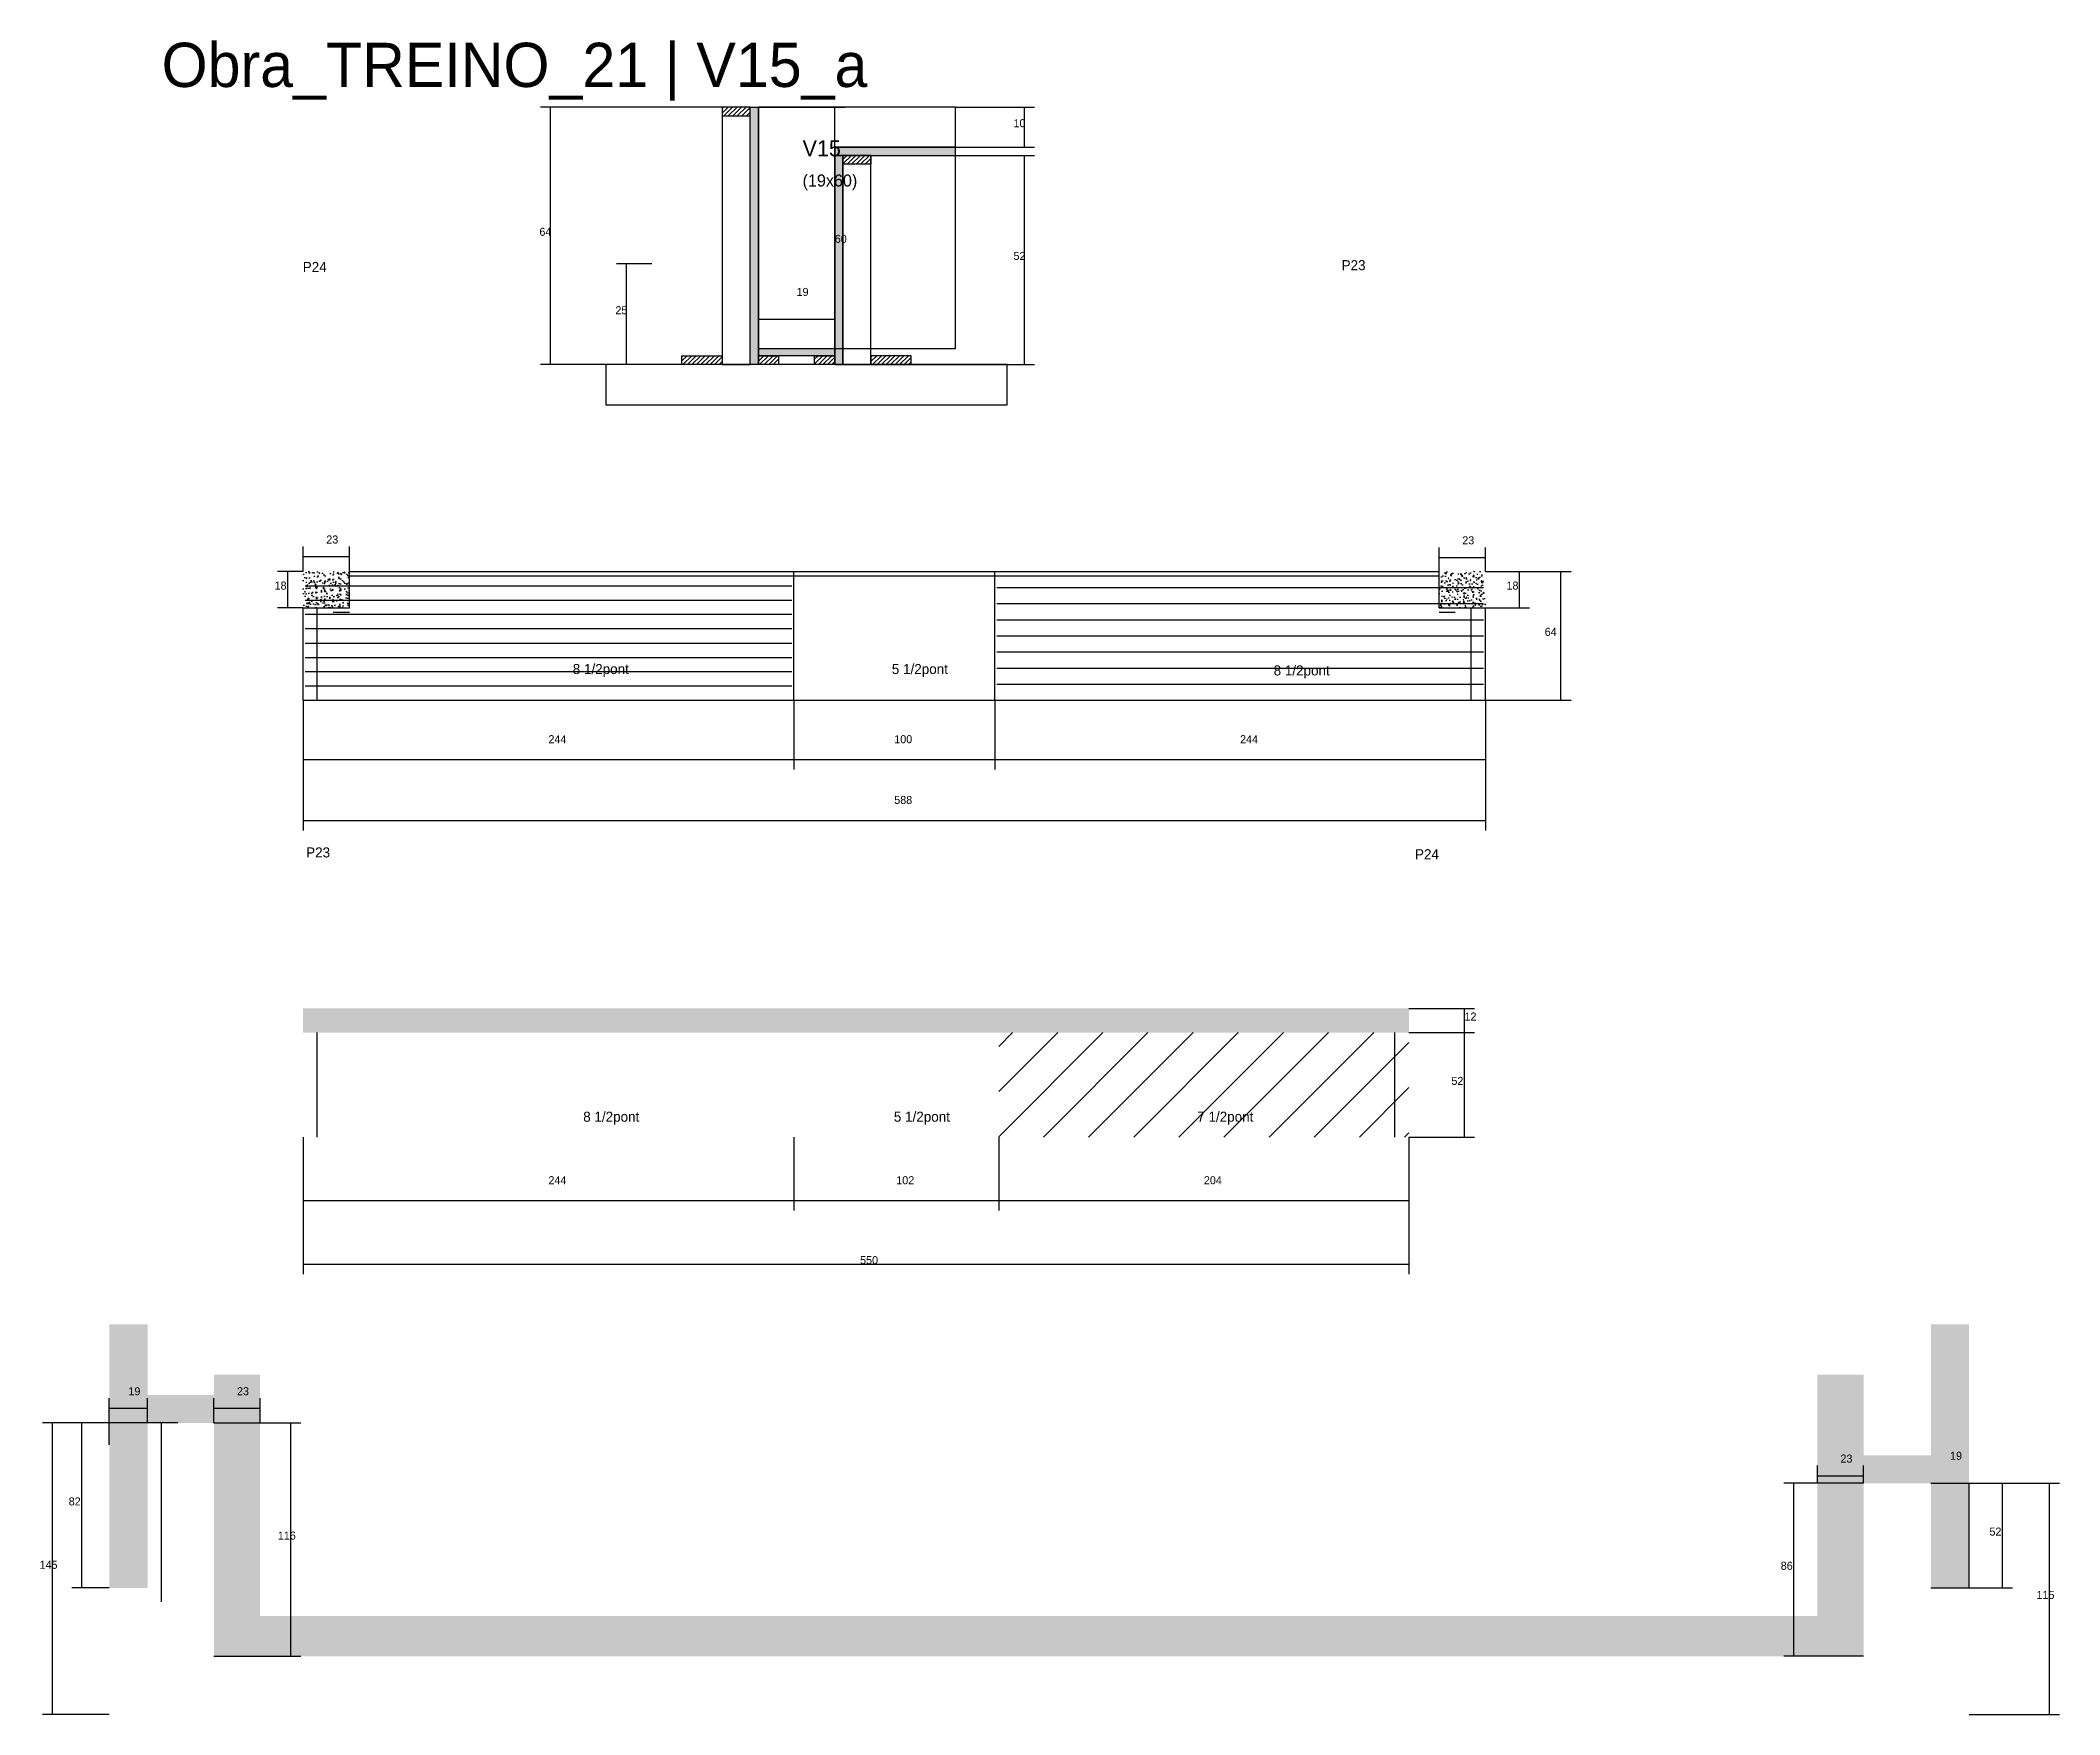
# Model space of a CAD drawing. Header units: metres. Extents: x -41 to 34800, y -36000 to 1848.
# Drawn here: x 17420 to 18424, y -20669 to -19837 of the extents above; entities that cross this region are included whole.
import ezdxf

# ---------------------------------------------------------------- set-up
doc = ezdxf.new("R2010")
doc.units = ezdxf.units.M
for name, color, linetype in [('CONCRETO', 251, 'Continuous'), ('COTA', 4, 'Continuous'), ('Cota Seção (2x)', 4, 'Continuous'), ('Hachura', 253, 'Continuous'), ('LABEL_ID', 3, 'Continuous'), ('Madeira', 126, 'Continuous'), ('NOMENCLATURA', 7, 'Continuous'), ('Painéis', 200, 'Continuous'), ('SARR_2.2x7', 40, 'Continuous'), ('Texto Seção', 7, 'Continuous')]:
    doc.layers.add(name, color=color, linetype=linetype)

msp = doc.modelspace()

# ---------------------------------------------------------------- texts
at = {"layer": 'COTA'}
for s, p in [('10', (17903.7, -19880)), ('64', (17667.9, -19934)), ('52', (17903.7, -19946)), ('25', (17705.7, -19973)), ('23', (17561.9, -20087)), ('23', (18126.9, -20087.4)), ('18', (17536.2, -20109.9)), ('18', (18148.9, -20109.9)), ('64', (18167.9, -20132.9)), ('244', (17672.4, -20186.3)), ('100', (17844.4, -20186.3)), ('244', (18016.4, -20186.3)), ('588', (17844.4, -20216.5)), ('12', (18128, -20324.2)), ('52', (18121.5, -20356.2)), ('244', (17672.4, -20405.6)), ('102', (17845.4, -20405.6)), ('204', (17998.4, -20405.6)), ('550', (17827.4, -20445.3)), ('19', (17463.5, -20510.5)), ('23', (17517.5, -20510.5)), ('23', (18315, -20544)), ('19', (18369.5, -20542.6)), ('82', (17433.8, -20565.3)), ('52', (18389.1, -20580.3)), ('116', (17537.8, -20582.3)), ('145', (17419.3, -20596.8)), ('86', (18285.3, -20597.3)), ('115', (18412.5, -20611.8))]:
    msp.add_text(s, height=4, dxfattribs=at).set_placement(p)
at = {"layer": 'Cota Seção (2x)'}
for s, p in [('60', (17814.8, -19937.5)), ('19', (17795.8, -19963.9))]:
    msp.add_text(s, height=4, dxfattribs=at).set_placement(p)
at = {"layer": 'LABEL_ID'}
msp.add_text('Obra_TREINO_21 | V15_a', height=22, dxfattribs=at).set_placement((17480, -19860))
at = {"layer": 'NOMENCLATURA'}
for s, p in [('P24', (17550.2, -19952)), ('P23', (18066.9, -19951.1)), ('8 1/2pont', (17684.5, -20151.9)), ('5 1/2pont', (17843.2, -20151.9)), ('8 1/2pont', (18033.1, -20152.6)), ('P23', (17551.9, -20243.1)), ('P24', (18103.4, -20244)), ('8 1/2pont', (17689.7, -20374.5)), ('5 1/2pont', (17844.2, -20374.5)), ('7 1/2pont', (17995.1, -20374.5))]:
    msp.add_text(s, height=5, dxfattribs=at).set_placement(p)
at = {"layer": 'Texto Seção'}
for s, height, p in [('V15', 8, (17798.8, -19894.5)), ('(19x60)', 6, (17798.8, -19909.5))]:
    msp.add_text(s, height=height, dxfattribs=at).set_placement(p)

# ---------------------------------------------------------------- hatches: boundary and pattern name
at = {"layer": 'COTA'}
h = msp.add_hatch(dxfattribs=at)
h.set_pattern_fill('AR-CONC', scale=0.03)
h.paths.add_polyline_path([(17573.4, -20100.9), (17550.4, -20100.9), (17550.4, -20118.9), (17573.4, -20118.9)])
h = msp.add_hatch(dxfattribs=at)
h.set_pattern_fill('AR-CONC', scale=0.03)
h.paths.add_polyline_path([(18115.4, -20100.9), (18115.4, -20118.9), (18138.4, -20118.9), (18138.4, -20100.9)])
h = msp.add_hatch(dxfattribs=at)
h.set_pattern_fill('AR-CONC', scale=0.03)
h.paths.add_polyline_path([(17896.4, -20330.2), (18100.4, -20330.2), (18100.4, -20318.2), (17550.4, -20318.2), (17550.4, -20330.2)])
h = msp.add_hatch(dxfattribs=at)
h.set_pattern_fill('AR-CONC', scale=0.03)
h.paths.add_polyline_path([(17529, -20620.3), (17529, -20500.3), (17506, -20500.3), (17506, -20510.3), (17473, -20510.3), (17473, -20475.3), (17454, -20475.3), (17454, -20606.3), (17473, -20606.3), (17473, -20524.3), (17506, -20524.3), (17506, -20640.3), (17529, -20640.3), (18303.5, -20640.3), (18326.5, -20640.3), (18326.5, -20554.3), (18360, -20554.3), (18360, -20606.3), (18379, -20606.3), (18379, -20475.3), (18360, -20475.3), (18360, -20540.3), (18326.5, -20540.3), (18326.5, -20500.3), (18303.5, -20500.3), (18303.5, -20620.3)])
at = {"layer": 'Hachura'}
h = msp.add_hatch(dxfattribs=at)
h.set_pattern_fill('ANSI31', scale=0.5)
h.paths.add_polyline_path([(17758.8, -19870), (17758.8, -19874.4), (17758.8, -19874.4), (17772.8, -19874.4), (17772.8, -19874.4), (17772.8, -19870), (17772.8, -19870), (17758.8, -19870)])
h = msp.add_hatch(color=8, dxfattribs=at)
h.dxf.hatch_style = 1
h.paths.add_polyline_path([(17772.8, -19870), (17776.8, -19870), (17776.8, -19870), (17776.8, -19998), (17776.8, -19998), (17772.8, -19998), (17772.8, -19998), (17772.8, -19870)])
h = msp.add_hatch(color=8, dxfattribs=at)
h.dxf.hatch_style = 1
h.paths.add_polyline_path([(17874.8, -19894), (17874.8, -19890), (17874.8, -19890), (17814.8, -19890), (17814.8, -19890), (17814.8, -19894), (17814.8, -19894), (17874.8, -19894)])
h = msp.add_hatch(color=8, dxfattribs=at)
h.dxf.hatch_style = 1
h.paths.add_polyline_path([(17818.8, -19894), (17814.8, -19894), (17814.8, -19894), (17814.8, -19998), (17814.8, -19998), (17818.8, -19998), (17818.8, -19998), (17818.8, -19894)])
h = msp.add_hatch(dxfattribs=at)
h.set_pattern_fill('ANSI31', scale=0.5)
h.paths.add_polyline_path([(17832.8, -19894), (17832.8, -19898.4), (17832.8, -19898.4), (17818.8, -19898.4), (17818.8, -19898.4), (17818.8, -19894), (17818.8, -19894), (17832.8, -19894)])
h = msp.add_hatch(dxfattribs=at)
h.set_pattern_fill('ANSI31', scale=0.5)
h.paths.add_polyline_path([(17738.8, -19998), (17738.8, -19993.6), (17738.8, -19993.6), (17758.8, -19993.6), (17758.8, -19993.6), (17758.8, -19998), (17758.8, -19998), (17738.8, -19998)])
h = msp.add_hatch(color=8, dxfattribs=at)
h.dxf.hatch_style = 1
h.paths.add_polyline_path([(17776.8, -19993.6), (17776.8, -19990), (17776.8, -19990), (17814.8, -19990), (17814.8, -19990), (17814.8, -19993.6), (17814.8, -19993.6), (17776.8, -19993.6)])
h = msp.add_hatch(dxfattribs=at)
h.set_pattern_fill('ANSI31', scale=0.5)
h.paths.add_polyline_path([(17776.8, -19998), (17776.8, -19993.6), (17776.8, -19993.6), (17786.8, -19993.6), (17786.8, -19993.6), (17786.8, -19998), (17786.8, -19998), (17776.8, -19998)])
h = msp.add_hatch(dxfattribs=at)
h.set_pattern_fill('ANSI31', scale=0.5)
h.paths.add_polyline_path([(17804.8, -19998), (17804.8, -19993.6), (17804.8, -19993.6), (17814.8, -19993.6), (17814.8, -19993.6), (17814.8, -19998), (17814.8, -19998), (17804.8, -19998)])
h = msp.add_hatch(dxfattribs=at)
h.set_pattern_fill('ANSI31', scale=0.5)
h.paths.add_polyline_path([(17852.8, -19998), (17852.8, -19993.6), (17852.8, -19993.6), (17832.8, -19993.6), (17832.8, -19993.6), (17832.8, -19998), (17832.8, -19998), (17852.8, -19998)])
h = msp.add_hatch(dxfattribs=at)
h.set_pattern_fill('ANSI31', scale=5)
h.paths.add_polyline_path([(17896.4, -20330.2), (17896.4, -20382.2), (18100.4, -20382.2), (18100.4, -20330.2)])

# ---------------------------------------------------------------- linework, layer by layer
at = {"layer": 'CONCRETO'}
for points in [[(17874.8, -19890), (17874.8, -19870), (17776.8, -19870), (17776.8, -19870), (17776.8, -19870), (17776.8, -19990), (17814.8, -19990), (17814.8, -19900), (17814.8, -19890)], [(17776.8, -19990), (17874.8, -19990), (17874.8, -19870), (17776.8, -19870)]]:
    msp.add_lwpolyline(points, close=True, dxfattribs=at)
at = {"layer": 'COTA'}
for p, q in [((17758.8, -19870), (17668.4, -19870)), ((17673.4, -19998), (17673.4, -19870)), ((17874.8, -19870), (17914.2, -19870)), ((17909.2, -19890), (17909.2, -19870)), ((17832.8, -19894), (17914.2, -19894)), ((17874.8, -19890), (17914.2, -19890)), ((17909.2, -19998), (17909.2, -19894)), ((17723.8, -19948), (17706.2, -19948)), ((17711.2, -19998), (17711.2, -19948)), ((17738.8, -19998), (17668.4, -19998)), ((17730.7, -19998), (17706.2, -19998)), ((17852.8, -19998), (17914.2, -19998)), ((17550.4, -20100.9), (17550.4, -20088.5)), ((17550.4, -20093.5), (17573.4, -20093.5)), ((17573.4, -20100.9), (17573.4, -20088.5)), ((18115.4, -20100.9), (18115.4, -20088.9)), ((18115.4, -20093.9), (18138.4, -20093.9)), ((18138.4, -20100.9), (18138.4, -20088.9)), ((17550.4, -20100.9), (17537.7, -20100.9)), ((17542.7, -20118.9), (17542.7, -20100.9)), ((18138.4, -20100.9), (18181, -20100.9)), ((18138.4, -20100.9), (18160.4, -20100.9)), ((18155.4, -20118.9), (18155.4, -20100.9)), ((18176, -20164.9), (18176, -20100.9)), ((17550.4, -20118.9), (17537.7, -20118.9)), ((18138.4, -20118.9), (18160.4, -20118.9)), ((17550.4, -20164.9), (17550.4, -20199.4)), ((17550.4, -20164.9), (17550.4, -20229.7)), ((17794.4, -20164.9), (17794.4, -20199.4)), ((17794.4, -20164.9), (17794.4, -20199.4)), ((17894.4, -20164.9), (17894.4, -20199.4)), ((17894.4, -20164.9), (17894.4, -20199.4)), ((18138.4, -20164.9), (18138.4, -20199.4)), ((18138.4, -20164.9), (18181, -20164.9)), ((18138.4, -20164.9), (18138.4, -20229.7)), ((17550.4, -20194.4), (17794.4, -20194.4)), ((17794.4, -20194.4), (17894.4, -20194.4)), ((17894.4, -20194.4), (18138.4, -20194.4)), ((17550.4, -20224.7), (18138.4, -20224.7)), ((18100.4, -20318.2), (18133, -20318.2)), ((18128, -20330.2), (18128, -20318.2)), ((18100.4, -20330.2), (18133, -20330.2)), ((18100.4, -20330.2), (18133, -20330.2)), ((18128, -20382.2), (18128, -20330.2)), ((17550.4, -20382.2), (17550.4, -20450.3)), ((17550.4, -20382.2), (17550.4, -20418.7)), ((17794.4, -20382.2), (17794.4, -20418.7)), ((17794.4, -20382.2), (17794.4, -20418.7)), ((17896.4, -20382.2), (17896.4, -20418.7)), ((17896.4, -20382.2), (17896.4, -20418.7)), ((18100.4, -20382.2), (18100.4, -20418.7)), ((18100.4, -20382.2), (18100.4, -20450.3)), ((18100.4, -20382.2), (18133, -20382.2)), ((17550.4, -20413.7), (17794.4, -20413.7)), ((17794.4, -20413.7), (17896.4, -20413.7)), ((17896.4, -20413.7), (18100.4, -20413.7)), ((17550.4, -20445.3), (18100.4, -20445.3)), ((17454, -20535.1), (17454, -20512)), ((17454, -20517), (17473, -20517)), ((17473, -20524.3), (17473, -20512)), ((17506, -20524.3), (17506, -20512)), ((17506, -20517), (17529, -20517)), ((17529, -20524.3), (17529, -20512)), ((17488, -20524.3), (17420.8, -20524.3)), ((17425.8, -20669.3), (17425.8, -20524.3)), ((17470.6, -20524.3), (17435.3, -20524.3)), ((17440.3, -20606.3), (17440.3, -20524.3)), ((17506, -20524.3), (17549.3, -20524.3)), ((17544.3, -20640.3), (17544.3, -20524.3)), ((18303.5, -20554.3), (18303.5, -20545.5)), ((18326.5, -20554.3), (18326.5, -20545.5)), ((18326.5, -20554.3), (18286.8, -20554.3)), ((18291.8, -20640.3), (18291.8, -20554.3)), ((18303.5, -20550.5), (18326.5, -20550.5)), ((18360, -20554.3), (18400.6, -20554.3)), ((18360, -20554.3), (18384, -20554.3)), ((18360, -20554.3), (18424, -20554.3)), ((18379, -20606.3), (18379, -20554.3)), ((18395.6, -20606.3), (18395.6, -20554.3)), ((18419, -20669.3), (18419, -20554.3)), ((17454, -20606.3), (17435.3, -20606.3)), ((18360, -20606.3), (18400.6, -20606.3)), ((18379, -20606.3), (18384, -20606.3)), ((17506, -20640.3), (17549.3, -20640.3)), ((18326.5, -20640.3), (18286.8, -20640.3)), ((17454, -20669.3), (17420.8, -20669.3)), ((18379, -20669.3), (18424, -20669.3))]:
    msp.add_line(p, q, dxfattribs=at)
at = {"layer": 'Cota Seção (2x)'}
for p, q in [((17776.8, -19870), (17819.8, -19870)), ((17814.8, -19990), (17814.8, -19870)), ((17776.8, -19990), (17776.8, -19970.4)), ((17814.8, -19990), (17814.8, -19970.4)), ((17776.8, -19975.4), (17814.8, -19975.4)), ((17776.8, -19990), (17819.8, -19990))]:
    msp.add_line(p, q, dxfattribs=at)
at = {"layer": 'Madeira'}
for points in [[(17758.8, -19870), (17758.8, -19874.4), (17772.8, -19874.4), (17772.8, -19870)], [(17758.8, -19998), (17772.8, -19998), (17772.8, -19870), (17758.8, -19870)], [(17832.8, -19894), (17832.8, -19898.4), (17818.8, -19898.4), (17818.8, -19894)], [(17832.8, -19894), (17818.8, -19894), (17818.8, -19998), (17832.8, -19998)], [(17738.8, -19998), (17738.8, -19993.6), (17758.8, -19993.6), (17758.8, -19998)], [(17776.8, -19998), (17776.8, -19993.6), (17786.8, -19993.6), (17786.8, -19998)], [(17804.8, -19998), (17804.8, -19993.6), (17814.8, -19993.6), (17814.8, -19998)], [(17852.8, -19998), (17852.8, -19993.6), (17832.8, -19993.6), (17832.8, -19998)], [(17700.9, -20018), (17900.5, -20018), (17900.5, -19998), (17700.9, -19998)]]:
    msp.add_lwpolyline(points, close=True, dxfattribs=at)
at = {"layer": 'Painéis'}
for p, q in [((17776.8, -19998), (17776.8, -19870)), ((17814.8, -19890), (17874.8, -19890)), ((17814.8, -19894), (17814.8, -19890)), ((17814.8, -19998), (17814.8, -19894)), ((17874.8, -19894), (17874.8, -19890)), ((17776.8, -19990), (17814.8, -19990)), ((17776.8, -19993.6), (17776.8, -19990)), ((17814.8, -19993.6), (17814.8, -19990)), ((17573.4, -20100.9), (18115.4, -20100.9)), ((17573.4, -20118.9), (17573.4, -20100.9)), ((17794.4, -20164.9), (17794.4, -20100.9)), ((17894.4, -20164.9), (17894.4, -20100.9)), ((18115.4, -20118.9), (18115.4, -20100.9)), ((17550.4, -20118.9), (17573.4, -20118.9)), ((17550.4, -20164.9), (17550.4, -20118.9)), ((18115.4, -20118.9), (18138.4, -20118.9)), ((18138.4, -20164.9), (18138.4, -20118.9)), ((17550.4, -20164.9), (18138.4, -20164.9))]:
    msp.add_line(p, q, dxfattribs=at)
for points in [[(17772.8, -19870), (17776.8, -19870), (17776.8, -19998), (17772.8, -19998)], [(17874.8, -19894), (17874.8, -19890), (17814.8, -19890), (17814.8, -19894)], [(17818.8, -19894), (17814.8, -19894), (17814.8, -19998), (17818.8, -19998)], [(17776.8, -19993.6), (17776.8, -19990), (17814.8, -19990), (17814.8, -19993.6)]]:
    msp.add_lwpolyline(points, close=True, dxfattribs=at)
at = {"layer": 'SARR_2.2x7'}
for p, q in [((17573.4, -20103.1), (17794.4, -20103.1)), ((17794.4, -20103.1), (17894.4, -20103.1)), ((17894.4, -20103.1), (18115.4, -20103.1)), ((17551.4, -20108), (17793.4, -20108)), ((17551.4, -20115.1), (17793.4, -20115.1)), ((17895.4, -20108.9), (18137.4, -20108.9)), ((17551.4, -20122.2), (17793.4, -20122.2)), ((17557.4, -20164.9), (17557.4, -20118.9)), ((17565.4, -20121.1), (17573.4, -20121.1)), ((17895.4, -20116.9), (18137.4, -20116.9)), ((17895.4, -20124.9), (18137.4, -20124.9)), ((18115.4, -20121.1), (18123.4, -20121.1)), ((18131.4, -20164.9), (18131.4, -20118.9)), ((17551.4, -20129.3), (17793.4, -20129.3)), ((17895.4, -20132.9), (18137.4, -20132.9)), ((17551.4, -20136.5), (17793.4, -20136.5)), ((17551.4, -20143.6), (17793.4, -20143.6)), ((17895.4, -20140.9), (18137.4, -20140.9)), ((17551.4, -20150.7), (17793.4, -20150.7)), ((17895.4, -20148.9), (18137.4, -20148.9)), ((17551.4, -20157.8), (17793.4, -20157.8)), ((17895.4, -20156.9), (18137.4, -20156.9)), ((17557.4, -20382.2), (17557.4, -20330.2)), ((18093.4, -20382.2), (18093.4, -20330.2)), ((17480, -20613.3), (17480, -20524.3))]:
    msp.add_line(p, q, dxfattribs=at)

msp.set_redraw_order([(e.dxf.handle, doc.entitydb.next_handle()) for e in msp.query("TEXT MTEXT ATTDEF DIMENSION ARC_DIMENSION")])  # texts and dimensions are drawn at this point

doc.saveas('drawing.dxf')
